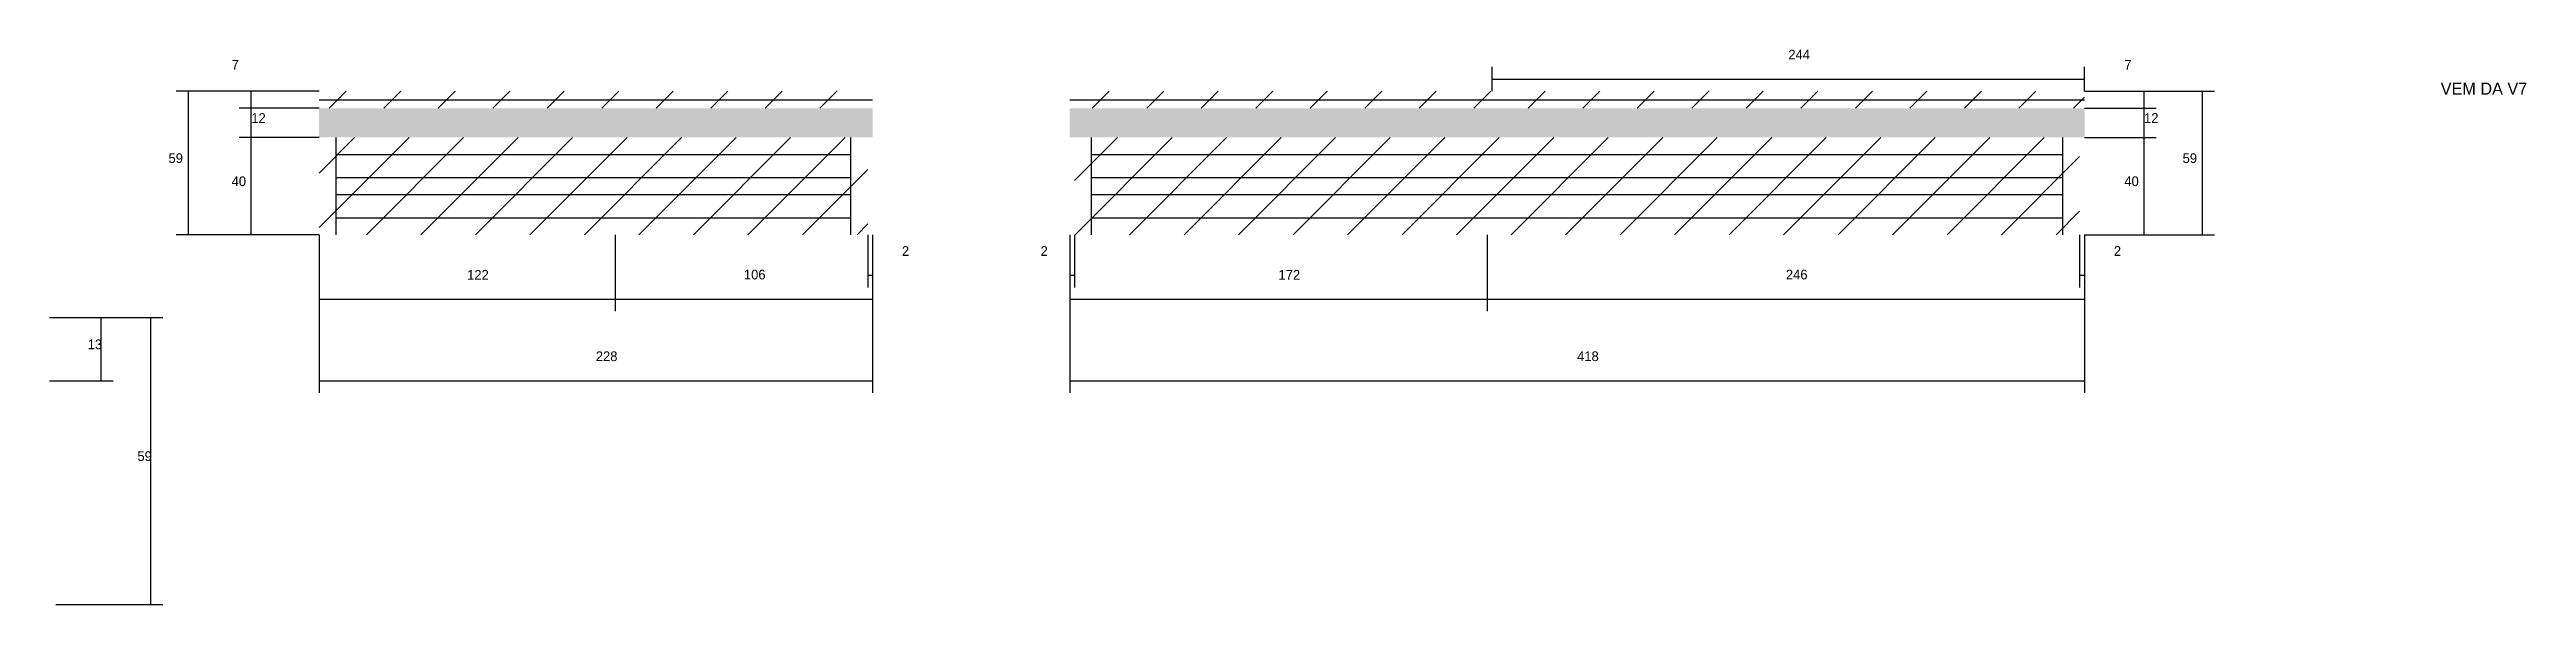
# Model space of a CAD drawing. Header units: metres. Extents: x 5218 to 8032, y 5783 to 7146.
# Drawn here: x 5378 to 6398, y 5783 to 6011 of the extents above; entities that cross this region are included whole.
import ezdxf

# ---------------------------------------------------------------- set-up
doc = ezdxf.new("R2010")
doc.units = ezdxf.units.M
for name, color, linetype in [('COTA', 241, 'Continuous'), ('REAPROVEITAMENTO', 251, 'Continuous'), ('SARR_2.2x7', 40, 'Continuous'), ('Texto Seção', 7, 'Continuous')]:
    doc.layers.add(name, color=color, linetype=linetype)

msp = doc.modelspace()

# ---------------------------------------------------------------- texts
at = {"layer": 'COTA'}
for s, p in [('244', (6093.9, 6006.9)), ('7', (5452.7, 6002.7)), ('7', (6232.3, 6002.7)), ('12', (5460.8, 5980.8)), ('12', (6240.4, 5980.8)), ('59', (5426.7, 5964.3)), ('40', (5452.7, 5954.8)), ('40', (6232.3, 5954.8)), ('59', (6256.3, 5964.3)), ('2', (5728.8, 5926.1)), ('2', (5785.9, 5926.1)), ('2', (6228, 5926.1)), ('122', (5549.7, 5916.3)), ('106', (5663.7, 5916.4)), ('172', (5883.9, 5916.3)), ('246', (6092.9, 5916.4)), ('13', (5393.4, 5887.7)), ('228', (5602.7, 5882.8)), ('418', (6006.9, 5882.8)), ('59', (5413.9, 5841.7))]:
    msp.add_text(s, height=4, dxfattribs=at).set_placement(p)
at = {"layer": 'Texto Seção'}
msp.add_text('VEM DA V7', height=5, dxfattribs=at).set_placement((6362.6, 5992.4))

# ---------------------------------------------------------------- hatches: boundary and pattern name
at = {"layer": 'COTA'}
h = msp.add_hatch(dxfattribs=at)
h.set_pattern_fill('AR-CONC', scale=0.03)
h.paths.add_polyline_path([(5716.7, 5986.8), (5488.7, 5986.8), (5488.7, 5986.8), (5488.7, 5974.8), (5488.7, 5974.8), (5716.7, 5974.8), (5716.7, 5974.8), (5716.7, 5986.8)])
h = msp.add_hatch(dxfattribs=at)
h.set_pattern_fill('AR-CONC', scale=0.03)
h.paths.add_polyline_path([(5797.9, 5986.8), (6215.9, 5986.8), (6215.9, 5986.8), (6215.9, 5974.8), (6215.9, 5974.8), (5797.9, 5974.8), (5797.9, 5974.8), (5797.9, 5986.8)])
at = {"layer": 'REAPROVEITAMENTO'}
h = msp.add_hatch(dxfattribs=at)
h.set_pattern_fill('ANSI31', scale=5)
h.paths.add_polyline_path([(5716.7, 5993.8), (5488.7, 5993.8), (5488.7, 5993.8), (5488.7, 5986.8), (5488.7, 5986.8), (5716.7, 5986.8), (5716.7, 5986.8), (5716.7, 5993.8)])
h = msp.add_hatch(dxfattribs=at)
h.set_pattern_fill('ANSI31', scale=5)
h.paths.add_polyline_path([(6215.9, 5993.8), (5797.9, 5993.8), (5797.9, 5993.8), (5797.9, 5986.8), (5797.9, 5986.8), (6215.9, 5986.8), (6215.9, 5986.8), (6215.9, 5993.8)])
h = msp.add_hatch(dxfattribs=at)
h.set_pattern_fill('ANSI31', scale=5)
h.paths.add_polyline_path([(5714.7, 5934.8), (5714.7, 5974.8), (5714.7, 5974.8), (5488.7, 5974.8), (5488.7, 5974.8), (5488.7, 5934.8), (5488.7, 5934.8), (5714.7, 5934.8)])
h = msp.add_hatch(dxfattribs=at)
h.set_pattern_fill('ANSI31', scale=5)
h.paths.add_polyline_path([(6213.9, 5934.8), (6213.9, 5974.8), (6213.9, 5974.8), (5799.9, 5974.8), (5799.9, 5974.8), (5799.9, 5934.8), (5799.9, 5934.8), (6213.9, 5934.8)])

# ---------------------------------------------------------------- linework, layer by layer
at = {"layer": 'COTA'}
for p, q in [((5971.9, 5993.8), (5971.9, 6003.8)), ((6215.9, 5993.8), (6215.9, 6003.8)), ((5488.7, 5993.8), (5429.9, 5993.8)), ((5434.9, 5934.8), (5434.9, 5993.8)), ((5488.7, 5993.8), (5455.8, 5993.8)), ((5460.8, 5986.8), (5460.8, 5993.8)), ((5971.9, 5998.8), (6215.9, 5998.8)), ((6215.9, 5993.8), (6245.4, 5993.8)), ((6215.9, 5993.8), (6269.5, 5993.8)), ((6240.4, 5986.8), (6240.4, 5993.8)), ((6264.5, 5934.8), (6264.5, 5993.8)), ((5488.7, 5986.8), (5455.8, 5986.8)), ((5488.7, 5986.8), (5455.8, 5986.8)), ((5460.8, 5974.8), (5460.8, 5986.8)), ((6215.9, 5986.8), (6245.4, 5986.8)), ((6215.9, 5986.8), (6245.4, 5986.8)), ((6240.4, 5974.8), (6240.4, 5986.8)), ((5488.7, 5974.8), (5455.8, 5974.8)), ((5488.7, 5974.8), (5455.8, 5974.8)), ((5460.8, 5934.8), (5460.8, 5974.8)), ((6215.9, 5974.8), (6245.4, 5974.8)), ((6215.9, 5974.8), (6245.4, 5974.8)), ((6240.4, 5934.8), (6240.4, 5974.8)), ((5488.7, 5934.8), (5429.9, 5934.8)), ((5488.7, 5934.8), (5455.8, 5934.8)), ((5488.7, 5934.8), (5488.7, 5903.3)), ((5488.7, 5934.8), (5488.7, 5869.7)), ((5610.7, 5934.8), (5610.7, 5903.3)), ((5610.7, 5934.8), (5610.7, 5903.3)), ((5714.7, 5934.8), (5714.7, 5913.1)), ((5716.7, 5934.8), (5716.7, 5903.3)), ((5716.7, 5934.8), (5716.7, 5869.7)), ((5716.7, 5934.8), (5716.7, 5913.1)), ((5797.9, 5934.8), (5797.9, 5903.3)), ((5797.9, 5934.8), (5797.9, 5869.7)), ((5797.9, 5934.8), (5797.9, 5913.1)), ((5799.9, 5934.8), (5799.9, 5913.1)), ((5969.9, 5934.8), (5969.9, 5903.3)), ((5969.9, 5934.8), (5969.9, 5903.3)), ((6213.9, 5934.8), (6213.9, 5913.1)), ((6215.9, 5934.8), (6215.9, 5903.3)), ((6215.9, 5934.8), (6215.9, 5869.7)), ((6215.9, 5934.8), (6215.9, 5913.1)), ((6215.9, 5934.8), (6245.4, 5934.8)), ((6215.9, 5934.8), (6269.5, 5934.8)), ((5714.7, 5918.1), (5716.7, 5918.1)), ((5797.9, 5918.1), (5799.9, 5918.1)), ((6213.9, 5918.1), (6215.9, 5918.1)), ((5488.7, 5908.3), (5610.7, 5908.3)), ((5610.7, 5908.3), (5716.7, 5908.3)), ((5797.9, 5908.3), (5969.9, 5908.3)), ((5969.9, 5908.3), (6215.9, 5908.3)), ((5377.7, 5900.7), (5403.9, 5900.7)), ((5377.7, 5900.7), (5424.4, 5900.7)), ((5398.9, 5874.7), (5398.9, 5900.7)), ((5419.4, 5782.7), (5419.4, 5900.7)), ((5377.7, 5874.7), (5403.9, 5874.7)), ((5488.7, 5874.7), (5716.7, 5874.7)), ((5797.9, 5874.7), (6215.9, 5874.7)), ((5380.3, 5782.7), (5424.4, 5782.7))]:
    msp.add_line(p, q, dxfattribs=at)
at = {"layer": 'SARR_2.2x7'}
for p, q in [((5488.7, 5990.3), (5610.7, 5990.3)), ((5610.7, 5990.3), (5716.7, 5990.3)), ((5797.9, 5990.3), (5971.9, 5990.3)), ((5971.9, 5990.3), (6215.9, 5990.3)), ((5495.7, 5934.8), (5495.7, 5974.8)), ((5707.7, 5934.8), (5707.7, 5974.8)), ((5806.9, 5934.8), (5806.9, 5974.8)), ((6206.9, 5934.8), (6206.9, 5974.8)), ((5495.7, 5967.8), (5610.7, 5967.8)), ((5495.7, 5958.3), (5610.7, 5958.3)), ((5610.7, 5967.8), (5707.7, 5967.8)), ((5610.7, 5958.3), (5707.7, 5958.3)), ((5806.9, 5967.8), (5969.9, 5967.8)), ((5806.9, 5958.3), (5969.9, 5958.3)), ((5969.9, 5967.8), (6206.9, 5967.8)), ((5969.9, 5958.3), (6206.9, 5958.3)), ((5495.7, 5951.3), (5610.7, 5951.3)), ((5610.7, 5951.3), (5707.7, 5951.3)), ((5806.9, 5951.3), (5969.9, 5951.3)), ((5969.9, 5951.3), (6206.9, 5951.3)), ((5495.7, 5941.8), (5610.7, 5941.8)), ((5610.7, 5941.8), (5707.7, 5941.8)), ((5806.9, 5941.8), (5969.9, 5941.8)), ((5969.9, 5941.8), (6206.9, 5941.8))]:
    msp.add_line(p, q, dxfattribs=at)

msp.set_redraw_order([(e.dxf.handle, doc.entitydb.next_handle()) for e in msp.query("TEXT MTEXT ATTDEF DIMENSION ARC_DIMENSION")])  # texts and dimensions are drawn at this point

doc.saveas('drawing.dxf')
